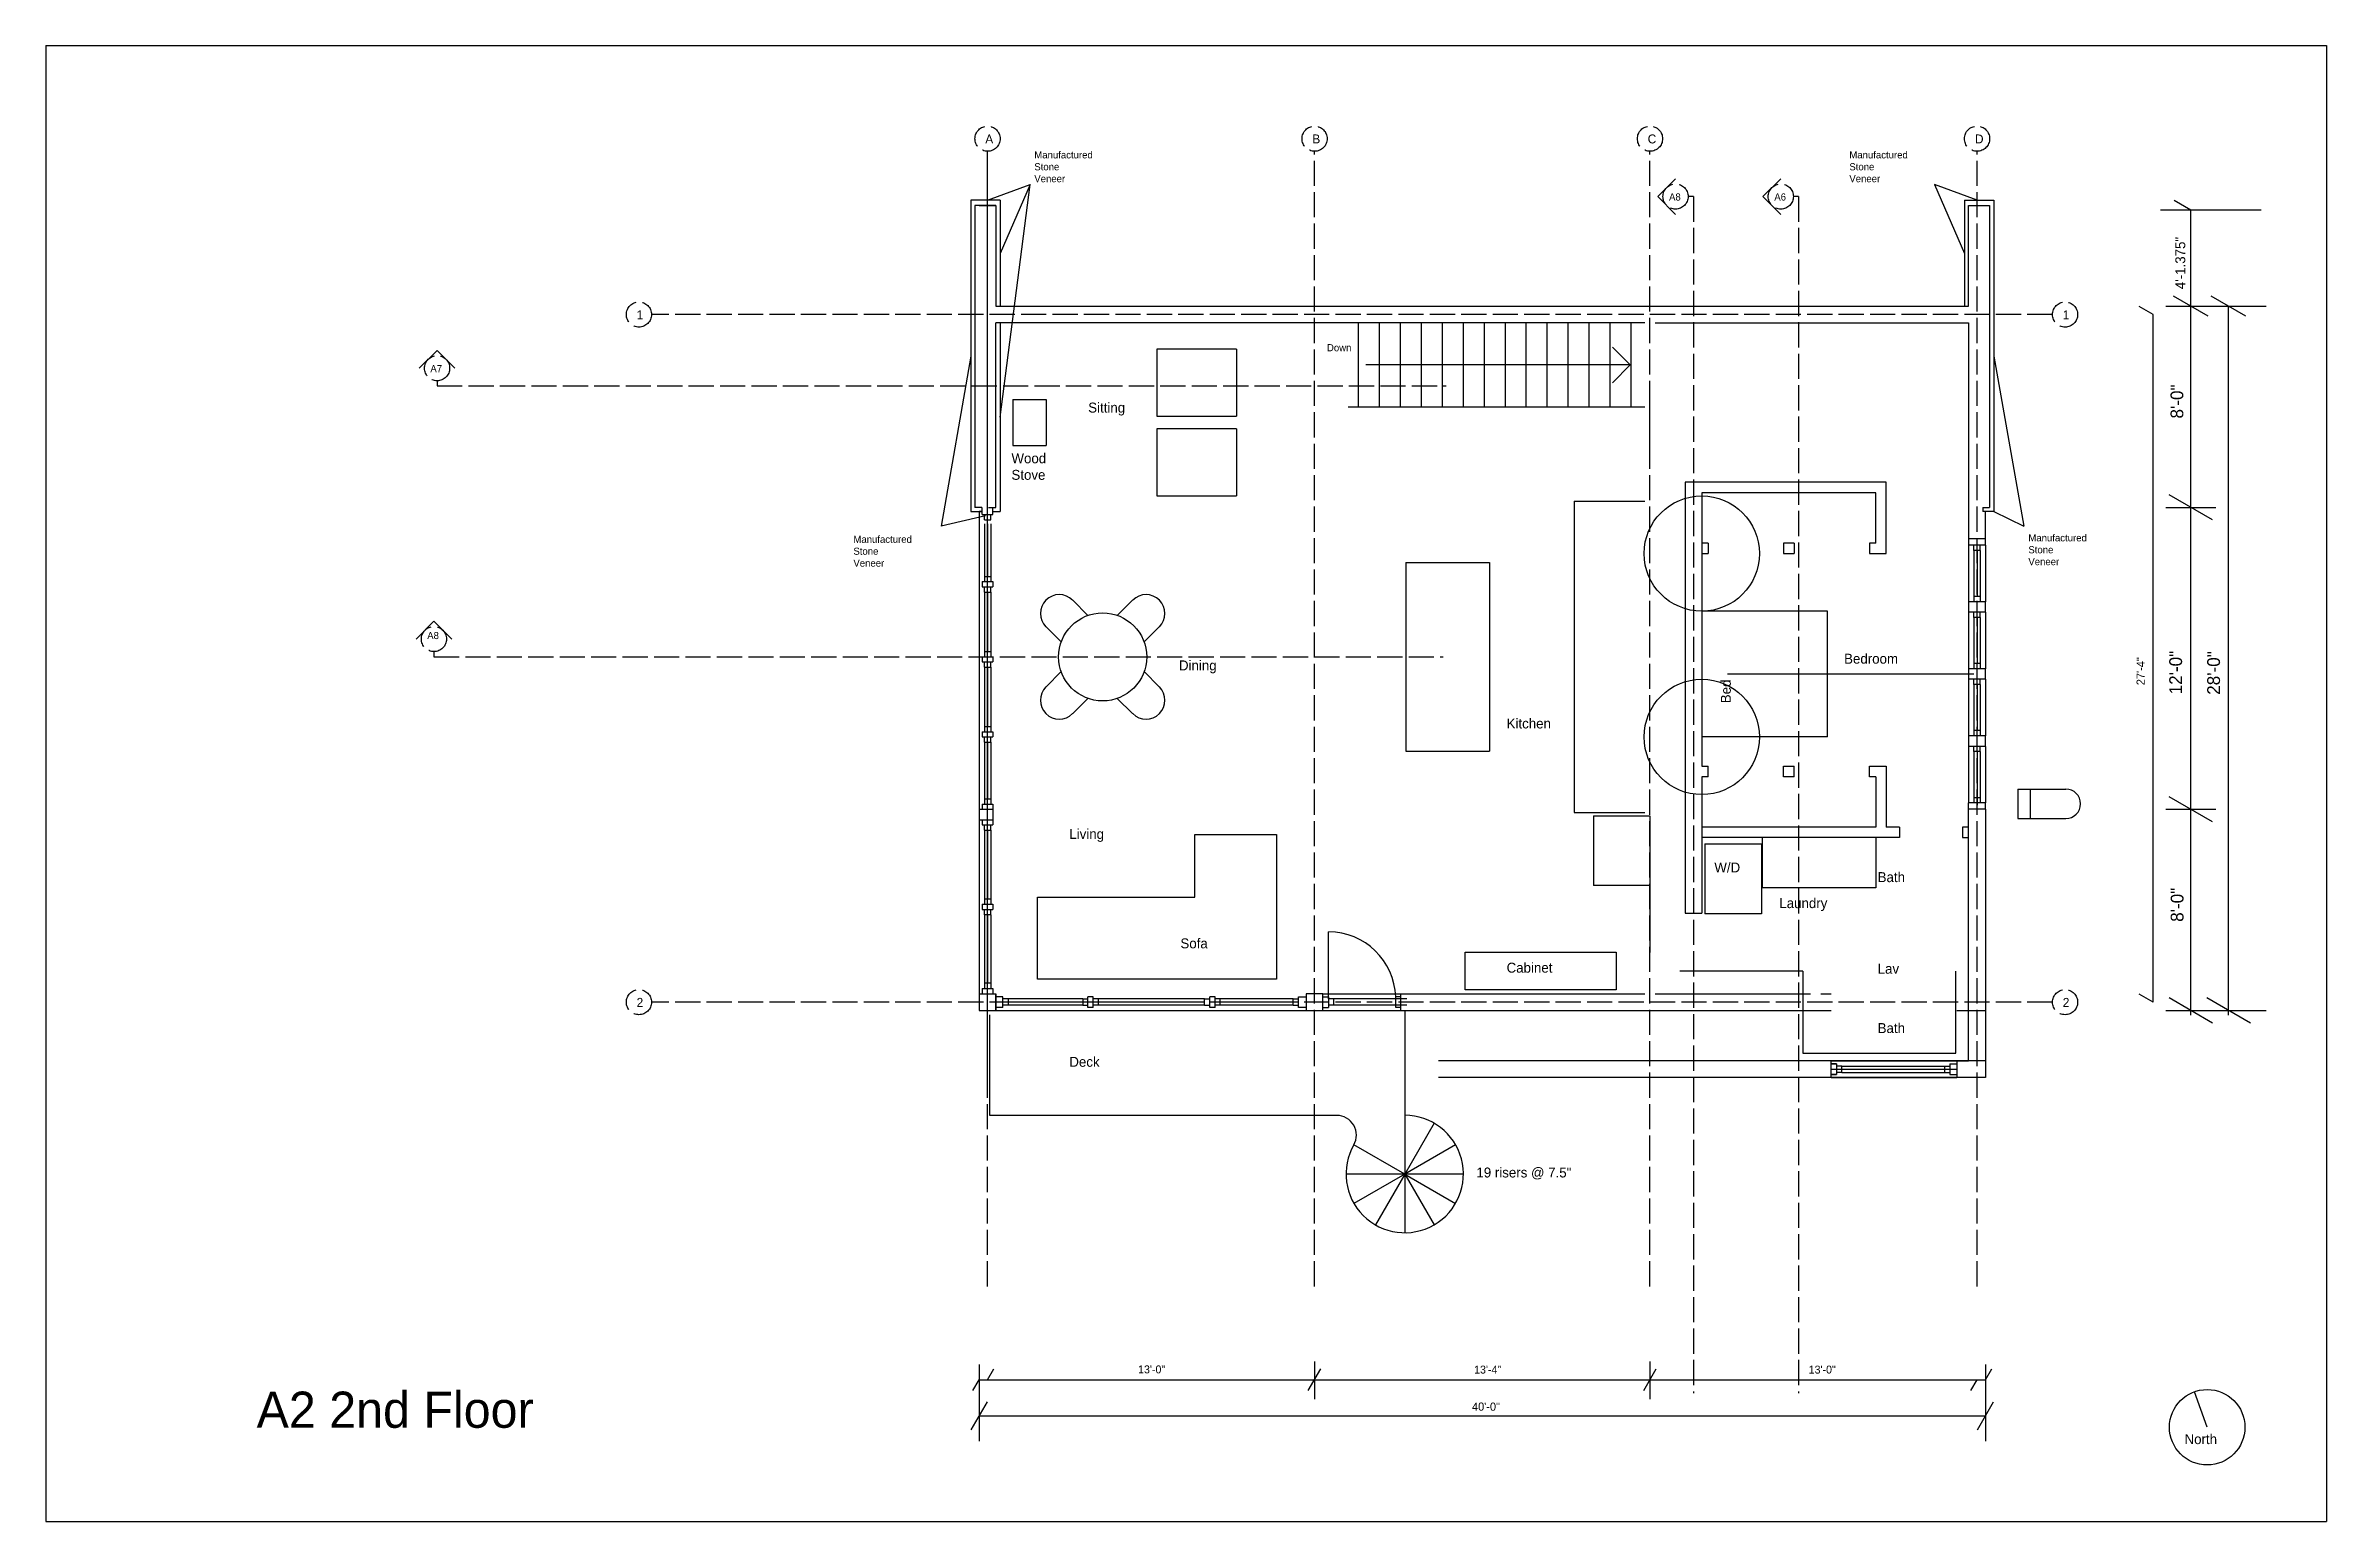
# Model space of a CAD drawing. Header units: inches. Extents: x -1431 to 8475, y 452 to 3434.
# Drawn here: x -232 to 856, y 1971 to 2675 of the extents above; entities that cross this region are included whole.
import ezdxf

# ---------------------------------------------------------------- set-up
doc = ezdxf.new("R2010")
doc.units = ezdxf.units.IN
doc.header["$MEASUREMENT"] = 0
doc.linetypes.add('ACAD_ISO02W100', pattern=[15, 12, -3])
for name, color, linetype in [('const', 7, 'Continuous'), ('e1', 7, 'Continuous'), ('e2', 251, 'Continuous'), ('glass', 172, 'Continuous'), ('grid', 252, 'ACAD_ISO02W100'), ('millwork', 253, 'Continuous'), ('sills', 105, 'Continuous'), ('stairs', 140, 'Continuous'), ('walls', 7, 'Continuous')]:
    doc.layers.add(name, color=color, linetype=linetype)

msp = doc.modelspace()

# ---------------------------------------------------------------- texts
at = {"layer": 'const', "attachment_point": 1}
for s, insert, char_height, width in [('A', (216.1, 2632.4), 4.26, 1625.197), ('\\pt3.4098;Manufactured^JStone^JVeneer', (239.5, 2624.4), 3.41, 1300.158), ('B', (372.1, 2632.4), 4.26, 1625.197), ('C', (532.1, 2632.4), 4.26, 1625.197), ('\\pt3.4098;Manufactured^JStone^JVeneer', (628.3, 2624.4), 3.41, 1300.158), ('D', (688.2, 2632.4), 4.26, 1625.197), ('A8', (542.3, 2604.3), 3.41, 1300.158), ('A6', (592.5, 2604.3), 3.41, 1300.158), ('1', (49.8, 2548.5), 4.26, 1625.197), ('1', (730.1, 2548.5), 4.26, 1625.197), ('\\pt3.4098;Down', (379.1, 2532.4), 3.41, 1300.158), ('A7', (-48.6, 2522.4), 3.41, 1300.158), ('Sitting', (265.2, 2504.5), 4.74, 1805.775), ('Wood^JStove', (228.6, 2480.3), 4.736, 1805.775), ('\\pt3.4098;Manufactured^JStone^JVeneer', (153.2, 2441), 3.41, 1300.158), ('\\pt3.4098;Manufactured^JStone^JVeneer', (713.7, 2441.7), 3.41, 1300.158), ('A8', (-50.1, 2395.1), 3.41, 1300.158), ('\\PBedroom', (625.8, 2392.6), 4.74, 1805.775), ('\\PDining', (308.5, 2389.4), 4.74, 1805.775), ('\\PKitchen', (464.8, 2361.7), 4.74, 1805.775), ('Living', (256.2, 2301.1), 4.74, 1805.775), ('W/D', (563.9, 2285.1), 4.74, 1805.775), ('Bath', (641.8, 2280.5), 4.74, 1805.775), ('Laundry', (594.9, 2268.1), 4.74, 1805.775), ('Sofa', (309.2, 2248.9), 4.74, 1805.775), ('Cabinet', (464.8, 2237.3), 4.74, 1805.775), ('Lav', (641.8, 2236.8), 4.74, 1805.775), ('2', (49.8, 2220.5), 4.26, 1625.197), ('2', (730.1, 2220.5), 4.26, 1625.197), ('Bath', (641.8, 2208.5), 4.74, 1805.775), ('Deck', (256.2, 2192.4), 4.74, 1805.775), ('19 risers @ 7.5"', (450.4, 2139.6), 4.736, 1805.775), ('13\'-0"', (289, 2045.2), 3.79, 1444.62), ('13\'-4"', (449.3, 2045.1), 3.79, 1444.62), ('13\'-0"', (608.9, 2045.1), 3.79, 1444.62), ('A2 2nd Floor', (-131.5, 2032.7), 17.262, 6582.049), ('40\'-0"', (448.3, 2027.5), 3.91, 1491.22), ('North', (788.2, 2012.4), 4.74, 1805.775)]:
    msp.add_mtext(s, dxfattribs=dict(at, insert=insert, char_height=char_height, width=width))
at = {"layer": 'const', "attachment_point": 1, "rotation": 90}
for s, insert, char_height, width in [('4\'-1.375"', (783.8, 2558.6), 4.74, 1805.775), ('8\'-0"', (781.5, 2496.9), 6.11, 2330.032), ('27\'-4"', (765.3, 2369.7), 3.91, 1491.22), ('12\'-0"', (780.9, 2365.3), 6.11, 2330.032), ('28\'-0"', (799, 2365.1), 6.11, 2330.032), ('Bed', (567, 2361.1), 4.74, 1805.775), ('8\'-0"', (781.6, 2256.8), 6.11, 2330.032)]:
    msp.add_mtext(s, dxfattribs=dict(at, insert=insert, char_height=char_height, width=width))

# ---------------------------------------------------------------- linework, layer by layer
for p, q in [((-232.1, 2674.8), (855.9, 2674.8)), ((-232.1, 2674.8), (-232.1, 1970.8)), ((855.9, 2674.8), (855.9, 1970.8)), ((-232.1, 1970.8), (855.9, 1970.8))]:
    msp.add_line(p, q)
at = {"layer": 'const'}
for p, q in [((791.2, 2596.3), (783.2, 2600.9)), ((824.8, 2596.3), (776.8, 2596.3)), ((791.2, 2212.3), (791.2, 2596.3)), ((773.2, 2546.5), (766.6, 2550.3)), ((773.2, 2218.5), (773.2, 2546.5)), ((779.2, 2550.5), (827.2, 2550.5)), ((799.5, 2545.7), (782.9, 2555.3)), ((817.5, 2545.7), (800.9, 2555.3)), ((809.2, 2212.3), (809.2, 2550.5)), ((801.6, 2448.5), (780.8, 2460.5)), ((779.2, 2454.5), (803.2, 2454.5)), ((779.2, 2310.5), (803.2, 2310.5)), ((801.6, 2304.5), (780.8, 2316.5)), ((773.2, 2218.5), (766.6, 2222.3)), ((801.6, 2208.5), (780.8, 2220.5)), ((819.6, 2208.5), (798.8, 2220.5)), ((779.2, 2214.5), (827.2, 2214.5)), ((213.2, 2045.7), (213.2, 2009.1)), ((693.2, 2045.7), (693.2, 2009.1)), ((210.2, 2033.2), (213.2, 2038.4)), ((213.2, 2038.4), (693.2, 2038.4)), ((217.2, 2038.4), (220.2, 2043.6)), ((370.2, 2033.2), (376.2, 2043.6)), ((530.2, 2033.2), (536.2, 2043.6)), ((686.2, 2033.2), (689.2, 2038.4)), ((693.2, 2038.4), (696.2, 2043.6)), ((209.4, 2014.5), (217.1, 2027.8)), ((689.4, 2014.5), (697.1, 2027.8)), ((213.2, 2021.1), (693.2, 2021.1))]:
    msp.add_line(p, q, dxfattribs=at)
at = {"layer": 'e1'}
for p, q in [((693.2, 2436.5), (693.2, 2452.5)), ((693.2, 2404.5), (693.2, 2409.5)), ((693.2, 2372.5), (693.2, 2377.5)), ((693.2, 2340.5), (693.2, 2345.5)), ((693.2, 2310.5), (685.2, 2310.5)), ((693.2, 2310.5), (693.2, 2313.5)), ((693.2, 2310.5), (693.2, 2214.5)), ((414.4, 2222.5), (530.7, 2222.5)), ((535.7, 2222.5), (609.7, 2222.5)), ((614.7, 2222.5), (619.7, 2222.5)), ((414.4, 2214.5), (619.7, 2214.5)), ((679.6, 2214.5), (693.2, 2214.5)), ((679.6, 2190.5), (685.2, 2190.5))]:
    msp.add_line(p, q, dxfattribs=at)
msp.add_circle((799, 2015.7), 18, dxfattribs=at)
at = {"layer": 'e2'}
for p, q in [((553.9, 2602.8), (551.4, 2602.8)), ((604.1, 2602.8), (601.6, 2602.8)), ((213.2, 2452.5), (213.2, 2310.5)), ((213.2, 2305.5), (213.2, 2222.5)), ((221.2, 2214.5), (369.2, 2214.5)), ((377.2, 2214.5), (414.4, 2214.5)), ((419.9, 2214.5), (529.2, 2214.5))]:
    msp.add_line(p, q, dxfattribs=at)
at = {"layer": 'glass'}
for p, q in [((215.7, 2446.6), (215.7, 2421.6)), ((218.7, 2446.6), (218.7, 2421.6)), ((687.7, 2434), (687.7, 2412)), ((690.7, 2434), (690.7, 2412)), ((215.7, 2414.1), (215.7, 2385.8)), ((218.7, 2414.1), (218.7, 2385.8)), ((687.7, 2402), (687.7, 2380)), ((690.7, 2402), (690.7, 2380)), ((215.7, 2378.3), (215.7, 2350)), ((218.7, 2378.3), (218.7, 2350)), ((687.7, 2370), (687.7, 2348)), ((690.7, 2370), (690.7, 2348)), ((215.7, 2342.5), (215.7, 2315.5)), ((218.7, 2342.5), (218.7, 2315.5)), ((687.7, 2338), (687.7, 2316)), ((690.7, 2338), (690.7, 2316)), ((215.7, 2300.5), (215.7, 2267.7)), ((218.7, 2300.5), (218.7, 2267.7)), ((215.7, 2260.2), (215.7, 2227.5)), ((218.7, 2260.2), (218.7, 2227.5)), ((262.6, 2220), (227, 2220)), ((320.7, 2220), (270.1, 2220)), ((363, 2220), (328.2, 2220)), ((417.2, 2220), (382.4, 2220)), ((262.6, 2217), (227, 2217)), ((320.7, 2217), (270.1, 2217)), ((363, 2217), (328.2, 2217)), ((417.2, 2217), (382.4, 2217)), ((624.7, 2188), (673.8, 2188)), ((624.7, 2185), (673.8, 2185))]:
    msp.add_line(p, q, dxfattribs=at)
at = {"layer": 'grid'}
for p, q in [((217.2, 2082.9), (217.2, 2624.4)), ((217.2, 2179.9), (217.2, 2624.4)), ((373.2, 2082.9), (373.2, 2624.4)), ((533.2, 2082.9), (533.2, 2624.4)), ((689.2, 2082.9), (689.2, 2624.4)), ((553.9, 2602.8), (553.9, 2031.9)), ((604.1, 2602.8), (604.1, 2031.9)), ((725.2, 2546.5), (56.9, 2546.5)), ((-45.4, 2514.9), (-45.4, 2512.5)), ((-45.4, 2512.5), (436, 2512.5)), ((-46.9, 2385.7), (-46.9, 2383.2)), ((-46.9, 2383.2), (434.6, 2383.2)), ((725.2, 2218.5), (56.9, 2218.5))]:
    msp.add_line(p, q, dxfattribs=at)
for centre in [(217.2, 2630.4), (373.2, 2630.4), (533.2, 2630.4), (689.2, 2630.4), (545.4, 2602.8), (595.6, 2602.8), (50.9, 2546.5), (731.2, 2546.5), (-45.4, 2520.9), (-46.9, 2391.7), (50.9, 2218.5), (731.2, 2218.5)]:
    msp.add_circle(centre, 6, dxfattribs=at)
at = {"layer": 'millwork'}
for p, q in [((217.2, 2601), (237.5, 2608.5)), ((237.5, 2608.5), (223.2, 2575.7)), ((223.2, 2497.5), (237.5, 2608.5)), ((689.2, 2601), (668.9, 2608.5)), ((668.9, 2608.5), (683.2, 2575.7)), ((685.2, 2550.5), (685.2, 2598.5)), ((209.2, 2526.7), (195, 2445.6)), ((298, 2530), (298, 2498)), ((336, 2530), (298, 2530)), ((336, 2530), (336, 2498)), ((697.2, 2526.7), (711.5, 2445.6)), ((229.2, 2506), (229.2, 2484)), ((229.2, 2506), (245.2, 2506)), ((245.2, 2506), (245.2, 2484)), ((298, 2498), (336, 2498)), ((336, 2492), (298, 2492)), ((298, 2492), (298, 2460)), ((336, 2492), (336, 2460)), ((229.2, 2484), (245.2, 2484)), ((298, 2460), (336, 2460)), ((216.2, 2450.5), (195, 2445.6)), ((497.1, 2457.5), (497.1, 2309)), ((497.1, 2457.5), (530.7, 2457.5)), ((697.2, 2452.5), (711.5, 2445.6)), ((217.2, 2446.6), (217.2, 2421.6)), ((416.7, 2428.2), (416.7, 2338.2)), ((416.7, 2428.2), (456.7, 2428.2)), ((456.7, 2428.2), (456.7, 2338.2)), ((685.2, 2436.5), (685.2, 2409.5)), ((689.2, 2434), (689.2, 2412)), ((693.2, 2436.5), (693.2, 2409.5)), ((217.2, 2414.1), (217.2, 2385.8)), ((257.8, 2410.3), (265, 2403)), ((286.4, 2410.3), (279.1, 2403)), ((617.9, 2405), (557.9, 2405)), ((617.9, 2345), (617.9, 2405)), ((245.1, 2397.5), (252.3, 2390.3)), ((299.1, 2397.5), (291.9, 2390.3)), ((685.2, 2404.5), (685.2, 2377.5)), ((689.2, 2402), (689.2, 2380)), ((693.2, 2404.5), (693.2, 2377.5)), ((217.2, 2378.3), (217.2, 2350)), ((245.1, 2368.9), (252.3, 2376.2)), ((299.1, 2368.9), (291.9, 2376.2)), ((685.2, 2372.5), (685.2, 2345.5)), ((693.2, 2372.5), (693.2, 2345.5)), ((257.8, 2356.2), (265, 2363.4)), ((286.4, 2356.2), (279.1, 2363.4)), ((689.2, 2370), (689.2, 2348)), ((217.2, 2342.5), (217.2, 2315.5)), ((617.9, 2345), (557.9, 2345)), ((685.2, 2340.5), (685.2, 2313.5)), ((693.2, 2340.5), (693.2, 2313.5)), ((416.7, 2338.2), (456.7, 2338.2)), ((689.2, 2338), (689.2, 2312.5)), ((689.2, 2338), (689.2, 2316)), ((708.6, 2320.1), (731.6, 2320.1)), ((708.6, 2320.1), (708.6, 2306.1)), ((714.6, 2320.1), (714.6, 2306.1)), ((497.1, 2309), (530.7, 2309)), ((506.2, 2307.4), (533.2, 2307.4)), ((506.2, 2307.4), (506.2, 2274.1)), ((533.2, 2307.4), (533.2, 2274.1)), ((217.2, 2300.5), (217.2, 2267.7)), ((586.9, 2273), (586.9, 2297)), ((640.9, 2297), (640.9, 2273)), ((708.6, 2306.1), (731.6, 2306.1)), ((559.4, 2294), (586.4, 2294)), ((559.4, 2294), (559.4, 2260.7)), ((586.4, 2294), (586.4, 2260.7)), ((533.2, 2274.1), (506.2, 2274.1)), ((640.9, 2273), (586.9, 2273)), ((217.2, 2260.2), (217.2, 2227.5)), ((586.4, 2260.7), (559.4, 2260.7)), ((379.9, 2220), (379.9, 2252)), ((606.1, 2233.2), (547.4, 2233.2)), ((218.2, 2212.5), (218.2, 2164.5)), ((262.6, 2218.5), (227, 2218.5)), ((320.7, 2218.5), (270.1, 2218.5)), ((363, 2218.5), (328.2, 2218.5)), ((416.2, 2214.5), (416.2, 2163)), ((619.7, 2190.5), (679.6, 2190.5)), ((619.7, 2186.5), (679.5, 2186.5)), ((619.7, 2182.5), (679.6, 2182.5)), ((218.2, 2164.5), (383.8, 2164.5)), ((430.2, 2160.7), (416.2, 2136.5)), ((416.2, 2136.5), (391.9, 2150.5)), ((440.4, 2150.5), (416.2, 2136.5)), ((444.2, 2136.5), (388.2, 2136.5)), ((416.2, 2136.5), (391.9, 2122.5)), ((416.2, 2136.5), (402.2, 2112.2)), ((416.2, 2136.5), (440.4, 2122.5)), ((416.2, 2136.5), (430.2, 2112.2))]:
    msp.add_line(p, q, dxfattribs=at)
for points in [[(355, 2229.5), (241, 2229.5), (241, 2268.5), (316, 2268.5), (316, 2298.5), (355, 2298.5), (355, 2229.5)], [(445, 2224.3), (445, 2242.3), (517, 2242.3), (517, 2224.3), (445, 2224.3)], [(606.1, 2233.2), (606.1, 2194.2), (679.1, 2194.2), (679.1, 2233.2)]]:
    msp.add_lwpolyline(points, dxfattribs=at)
for centre, radius, start, end in [((251.4, 2403.9), 9, 45, 225), ((292.8, 2403.9), 9, 315, 135), ((251.4, 2362.5), 9, 135, 315), ((292.8, 2362.5), 9, 225, 45), ((731.6, 2313.1), 7, 270, 90), ((379.9, 2220), 32, 1.7908, 90), ((383.8, 2155.1), 9.33, 330, 90), ((416.2, 2136.5), 28, 150, 90)]:
    msp.add_arc(centre, radius, start, end, dxfattribs=at)
at = {"layer": 'sills'}
msp.add_line((377.2, 2222.5), (414.4, 2222.5), dxfattribs=at)
at = {"layer": 'stairs'}
for p, q in [((394.2, 2502.5), (394.2, 2542.5)), ((404.2, 2502.5), (404.2, 2542.5)), ((414.2, 2502.5), (414.2, 2542.5)), ((424.2, 2502.5), (424.2, 2542.5)), ((434.2, 2502.5), (434.2, 2542.5)), ((444.2, 2502.5), (444.2, 2542.5)), ((454.2, 2502.5), (454.2, 2542.5)), ((464.2, 2502.5), (464.2, 2542.5)), ((474.2, 2502.5), (474.2, 2542.5)), ((484.2, 2502.5), (484.2, 2542.5)), ((494.2, 2502.5), (494.2, 2542.5)), ((504.2, 2502.5), (504.2, 2542.5)), ((514.2, 2502.5), (514.2, 2542.5)), ((524.2, 2502.5), (524.2, 2542.5)), ((389.2, 2502.5), (530.7, 2502.5))]:
    msp.add_line(p, q, dxfattribs=at)
at = {"layer": 'walls'}
for p, q in [((545.4, 2611.3), (536.9, 2602.8)), ((595.6, 2611.3), (587.1, 2602.8)), ((209.2, 2601), (209.2, 2452.5)), ((223.2, 2601), (209.2, 2601)), ((223.2, 2601), (223.2, 2550.5)), ((545.4, 2594.3), (536.9, 2602.8)), ((595.6, 2594.3), (587.1, 2602.8)), ((683.2, 2601), (683.2, 2550.5)), ((683.2, 2601), (697.2, 2601)), ((697.2, 2601), (697.2, 2452.5)), ((221.2, 2598.5), (211.2, 2598.5)), ((211.2, 2598.5), (211.2, 2454.5)), ((213.2, 2598.5), (221.2, 2598.5)), ((221.2, 2598.5), (221.2, 2550.5)), ((685.2, 2598.5), (695.2, 2598.5)), ((695.2, 2598.5), (695.2, 2454.5)), ((221.2, 2550.5), (685.2, 2550.5)), ((221.2, 2454.5), (221.2, 2542.5)), ((530.7, 2542.5), (221.2, 2542.5)), ((223.2, 2542.5), (223.2, 2452.5)), ((535.7, 2542.5), (685.2, 2542.5)), ((685.2, 2542.5), (685.2, 2436.5)), ((-53.9, 2520.9), (-45.4, 2529.4)), ((-36.9, 2520.9), (-45.4, 2529.4)), ((523.8, 2522.5), (515.3, 2530.9)), ((523.8, 2522.5), (397.7, 2522.5)), ((523.8, 2522.5), (515.3, 2514)), ((533.2, 2478.5), (533.2, 2510.5)), ((549.9, 2466.5), (549.9, 2261)), ((645.9, 2466.5), (549.9, 2466.5)), ((557.9, 2461.5), (557.9, 2331)), ((640.9, 2461.5), (557.9, 2461.5)), ((640.9, 2437.5), (640.9, 2461.5)), ((645.9, 2432.5), (645.9, 2466.5)), ((209.2, 2452.5), (214.5, 2452.5)), ((214.5, 2454.5), (211.2, 2454.5)), ((214.7, 2452.5), (213.2, 2452.5)), ((214.7, 2451.1), (214.7, 2454.5)), ((214.7, 2451.1), (219.7, 2451.1)), ((215.7, 2448.6), (215.7, 2451.1)), ((215.7, 2448.6), (218.7, 2448.6)), ((217.7, 2454.5), (221.2, 2454.5)), ((218.7, 2448.6), (218.7, 2451.1)), ((219.7, 2451.1), (219.7, 2454.5)), ((219.7, 2452.5), (223.2, 2452.5)), ((692, 2454.5), (695.2, 2454.5)), ((692, 2454.5), (692, 2452.5)), ((697.2, 2452.5), (692, 2452.5)), ((560.9, 2437.5), (557.9, 2437.5)), ((560.9, 2437.5), (560.9, 2432.5)), ((601.9, 2437.5), (596.9, 2437.5)), ((596.9, 2437.5), (596.9, 2432.5)), ((601.9, 2437.5), (601.9, 2432.5)), ((640.9, 2437.5), (637.9, 2437.5)), ((637.9, 2437.5), (637.9, 2432.5)), ((693.2, 2439.5), (685.2, 2439.5)), ((557.9, 2432.5), (560.9, 2432.5)), ((596.9, 2432.5), (601.9, 2432.5)), ((637.9, 2432.5), (645.9, 2432.5)), ((693.2, 2436.5), (685.2, 2436.5)), ((687.7, 2434), (687.7, 2436.5)), ((690.7, 2434), (687.7, 2434)), ((690.7, 2434), (690.7, 2436.5)), ((214.7, 2419.1), (219.7, 2419.1)), ((214.7, 2419.1), (214.7, 2416.6)), ((214.7, 2416.6), (219.7, 2416.6)), ((215.7, 2421.6), (215.7, 2419.1)), ((215.7, 2421.6), (218.7, 2421.6)), ((215.7, 2414.1), (215.7, 2416.6)), ((218.7, 2421.6), (218.7, 2419.1)), ((218.7, 2414.1), (218.7, 2416.6)), ((219.7, 2419.1), (219.7, 2416.6)), ((215.7, 2414.1), (218.7, 2414.1)), ((685.2, 2409.5), (685.2, 2404.5)), ((693.2, 2409.5), (685.2, 2409.5)), ((690.7, 2412), (687.7, 2412)), ((687.7, 2412), (687.7, 2409.5)), ((690.7, 2412), (690.7, 2409.5)), ((-55.4, 2391.7), (-46.9, 2400.2)), ((-38.4, 2391.7), (-46.9, 2400.2)), ((693.2, 2404.5), (685.2, 2404.5)), ((687.7, 2402), (687.7, 2404.5)), ((690.7, 2402), (687.7, 2402)), ((690.7, 2402), (690.7, 2404.5)), ((214.7, 2383.3), (219.7, 2383.3)), ((214.7, 2383.3), (214.7, 2380.8)), ((215.7, 2385.8), (215.7, 2383.3)), ((215.7, 2385.8), (218.7, 2385.8)), ((218.7, 2385.8), (218.7, 2383.3)), ((219.7, 2383.3), (219.7, 2380.8)), ((214.7, 2380.8), (219.7, 2380.8)), ((215.7, 2378.3), (215.7, 2380.8)), ((215.7, 2378.3), (218.7, 2378.3)), ((218.7, 2378.3), (218.7, 2380.8)), ((687.7, 2375), (570.1, 2375)), ((685.2, 2377.5), (685.2, 2372.5)), ((693.2, 2377.5), (685.2, 2377.5)), ((693.2, 2372.5), (685.2, 2372.5)), ((690.7, 2380), (687.7, 2380)), ((687.7, 2380), (687.7, 2377.5)), ((687.7, 2370), (687.7, 2372.5)), ((690.7, 2380), (690.7, 2377.5)), ((690.7, 2370), (690.7, 2372.5)), ((690.7, 2370), (687.7, 2370)), ((214.7, 2347.5), (219.7, 2347.5)), ((214.7, 2347.5), (214.7, 2345)), ((214.7, 2345), (219.7, 2345)), ((215.7, 2350), (215.7, 2347.5)), ((215.7, 2350), (218.7, 2350)), ((215.7, 2342.5), (215.7, 2345)), ((215.7, 2342.5), (218.7, 2342.5)), ((218.7, 2350), (218.7, 2347.5)), ((218.7, 2342.5), (218.7, 2345)), ((219.7, 2347.5), (219.7, 2345)), ((693.2, 2345.5), (685.2, 2345.5)), ((685.2, 2345.5), (685.2, 2340.5)), ((693.2, 2340.5), (685.2, 2340.5)), ((690.7, 2348), (687.7, 2348)), ((687.7, 2348), (687.7, 2345.5)), ((687.7, 2338), (687.7, 2340.5)), ((690.7, 2348), (690.7, 2345.5)), ((690.7, 2338), (690.7, 2340.5)), ((557.9, 2331), (560.9, 2331)), ((560.9, 2326), (560.9, 2331)), ((596.9, 2326), (596.9, 2331)), ((596.9, 2331), (601.9, 2331)), ((601.9, 2326), (601.9, 2331)), ((637.9, 2326), (637.9, 2331)), ((637.9, 2331), (645.9, 2331)), ((645.9, 2331), (645.9, 2302)), ((690.7, 2338), (687.7, 2338)), ((557.9, 2326), (557.9, 2261)), ((560.9, 2326), (557.9, 2326)), ((601.9, 2326), (596.9, 2326)), ((640.9, 2326), (637.9, 2326)), ((640.9, 2326), (640.9, 2302)), ((213.2, 2310.5), (219.7, 2310.5)), ((213.2, 2310.5), (213.2, 2305.5)), ((214.7, 2313), (219.7, 2313)), ((214.7, 2313), (214.7, 2310.5)), ((215.7, 2315.5), (218.7, 2315.5)), ((215.7, 2315.5), (215.7, 2313)), ((218.7, 2315.5), (218.7, 2313)), ((219.7, 2313), (219.7, 2303)), ((685.2, 2190.5), (685.2, 2313.5)), ((693.2, 2313.5), (685.2, 2313.5)), ((690.7, 2316), (687.7, 2316)), ((687.7, 2316), (687.7, 2313.5)), ((690.7, 2316), (690.7, 2313.5)), ((213.2, 2305.5), (219.7, 2305.5)), ((214.7, 2305.5), (214.7, 2303)), ((214.7, 2303), (219.7, 2303)), ((215.7, 2300.5), (215.7, 2303)), ((215.7, 2300.5), (218.7, 2300.5)), ((218.7, 2300.5), (218.7, 2303)), ((640.9, 2302), (557.9, 2302)), ((652.2, 2297), (557.9, 2297)), ((640.9, 2297), (640.9, 2289.8)), ((652.2, 2302), (645.9, 2302)), ((652.2, 2302), (652.2, 2297)), ((682.2, 2302), (682.2, 2297)), ((685.2, 2302), (682.2, 2302)), ((682.2, 2297), (685.2, 2297)), ((533.2, 2274.1), (533.2, 2242.1)), ((214.7, 2265.2), (219.7, 2265.2)), ((214.7, 2265.2), (214.7, 2262.7)), ((215.7, 2267.7), (215.7, 2265.2)), ((215.7, 2267.7), (218.7, 2267.7)), ((218.7, 2267.7), (218.7, 2265.2)), ((219.7, 2265.2), (219.7, 2262.7)), ((214.7, 2262.7), (219.7, 2262.7)), ((215.7, 2260.2), (215.7, 2262.7)), ((218.7, 2260.2), (215.7, 2260.2)), ((218.7, 2260.2), (218.7, 2262.7)), ((549.9, 2261), (557.9, 2261)), ((213.2, 2222.5), (221.2, 2222.5)), ((213.2, 2222.5), (213.2, 2214.5)), ((214.7, 2225), (219.7, 2225)), ((214.7, 2225), (214.7, 2222.5)), ((218.7, 2227.5), (215.7, 2227.5)), ((215.7, 2227.5), (215.7, 2225)), ((218.7, 2227.5), (218.7, 2225)), ((219.7, 2225), (219.7, 2222.5)), ((221.2, 2222.5), (221.2, 2214.5)), ((221.2, 2214.5), (221.2, 2222.5)), ((224.5, 2221), (221.2, 2221)), ((224.5, 2216), (224.5, 2221)), ((227, 2220), (224.5, 2220)), ((227, 2220), (227, 2217)), ((262.6, 2220), (265.1, 2220)), ((262.6, 2220), (262.6, 2217)), ((265.1, 2216), (265.1, 2221)), ((267.6, 2221), (265.1, 2221)), ((267.6, 2216), (267.6, 2221)), ((270.1, 2220), (267.6, 2220)), ((270.1, 2217), (270.1, 2220)), ((320.7, 2220), (323.2, 2220)), ((320.7, 2217), (320.7, 2220)), ((323.2, 2216), (323.2, 2221)), ((325.7, 2221), (323.2, 2221)), ((325.7, 2216), (325.7, 2221)), ((328.2, 2220), (325.7, 2220)), ((328.2, 2217), (328.2, 2220)), ((363, 2217), (363, 2220)), ((363, 2220), (365.5, 2220)), ((365.5, 2216), (365.5, 2221)), ((365.5, 2221), (369.2, 2221)), ((377.2, 2222.5), (369.2, 2222.5)), ((369.2, 2222.5), (369.2, 2214.5)), ((377.2, 2214.5), (377.2, 2222.5)), ((377.2, 2221), (379.9, 2221)), ((379.9, 2221), (379.9, 2217)), ((382.4, 2220), (379.9, 2220)), ((382.4, 2217), (382.4, 2220)), ((414.4, 2221), (411.9, 2221)), ((411.9, 2216), (411.9, 2221)), ((414.4, 2214.5), (414.4, 2222.5)), ((414.4, 2222.5), (419.9, 2222.5)), ((213.2, 2214.5), (221.2, 2214.5)), ((224.5, 2216), (221.2, 2216)), ((227, 2217), (224.5, 2217)), ((262.6, 2217), (265.1, 2217)), ((267.6, 2216), (265.1, 2216)), ((270.1, 2217), (267.6, 2217)), ((320.7, 2217), (323.2, 2217)), ((325.7, 2216), (323.2, 2216)), ((328.2, 2217), (325.7, 2217)), ((363, 2217), (365.5, 2217)), ((369.2, 2216), (365.5, 2216)), ((369.2, 2214.5), (377.2, 2214.5)), ((377.2, 2216), (379.9, 2216)), ((382.4, 2217), (379.9, 2217)), ((379.9, 2217), (379.9, 2216)), ((414.4, 2216), (411.9, 2216)), ((414.4, 2214.5), (419.9, 2214.5)), ((693.2, 2214.5), (693.2, 2182.5)), ((693.2, 2190.5), (432.3, 2190.5)), ((619.7, 2182.5), (619.7, 2190.5)), ((619.7, 2189), (622.2, 2189)), ((622.2, 2189), (619.7, 2189)), ((622.2, 2189), (622.2, 2184)), ((624.7, 2188), (622.2, 2188)), ((624.7, 2185), (624.7, 2188)), ((624.7, 2185), (624.7, 2188)), ((673.8, 2185), (673.8, 2188)), ((673.8, 2188), (676.3, 2188)), ((676.3, 2189), (676.3, 2184)), ((676.3, 2189), (679.6, 2189)), ((679.6, 2190.5), (679.6, 2182.5)), ((693.2, 2182.5), (432.3, 2182.5)), ((619.7, 2184), (622.2, 2184)), ((622.2, 2184), (619.7, 2184)), ((624.7, 2185), (622.2, 2185)), ((673.8, 2185), (676.3, 2185)), ((676.3, 2184), (679.6, 2184)), ((416.2, 2164.5), (416.2, 2108.5)), ((373.2, 2047), (373.2, 2029.1)), ((533.2, 2047), (533.2, 2029.1)), ((799, 2015.7), (792.9, 2032.6))]:
    msp.add_line(p, q, dxfattribs=at)
for centre, radius in [((557.9, 2432.5), 27.5), ((272.1, 2383.2), 21), ((557.9, 2345), 27.5)]:
    msp.add_circle(centre, radius, dxfattribs=at)

msp.set_redraw_order([(e.dxf.handle, doc.entitydb.next_handle()) for e in msp.query("TEXT MTEXT ATTDEF DIMENSION ARC_DIMENSION")])  # texts and dimensions are drawn at this point

doc.saveas('drawing.dxf')
